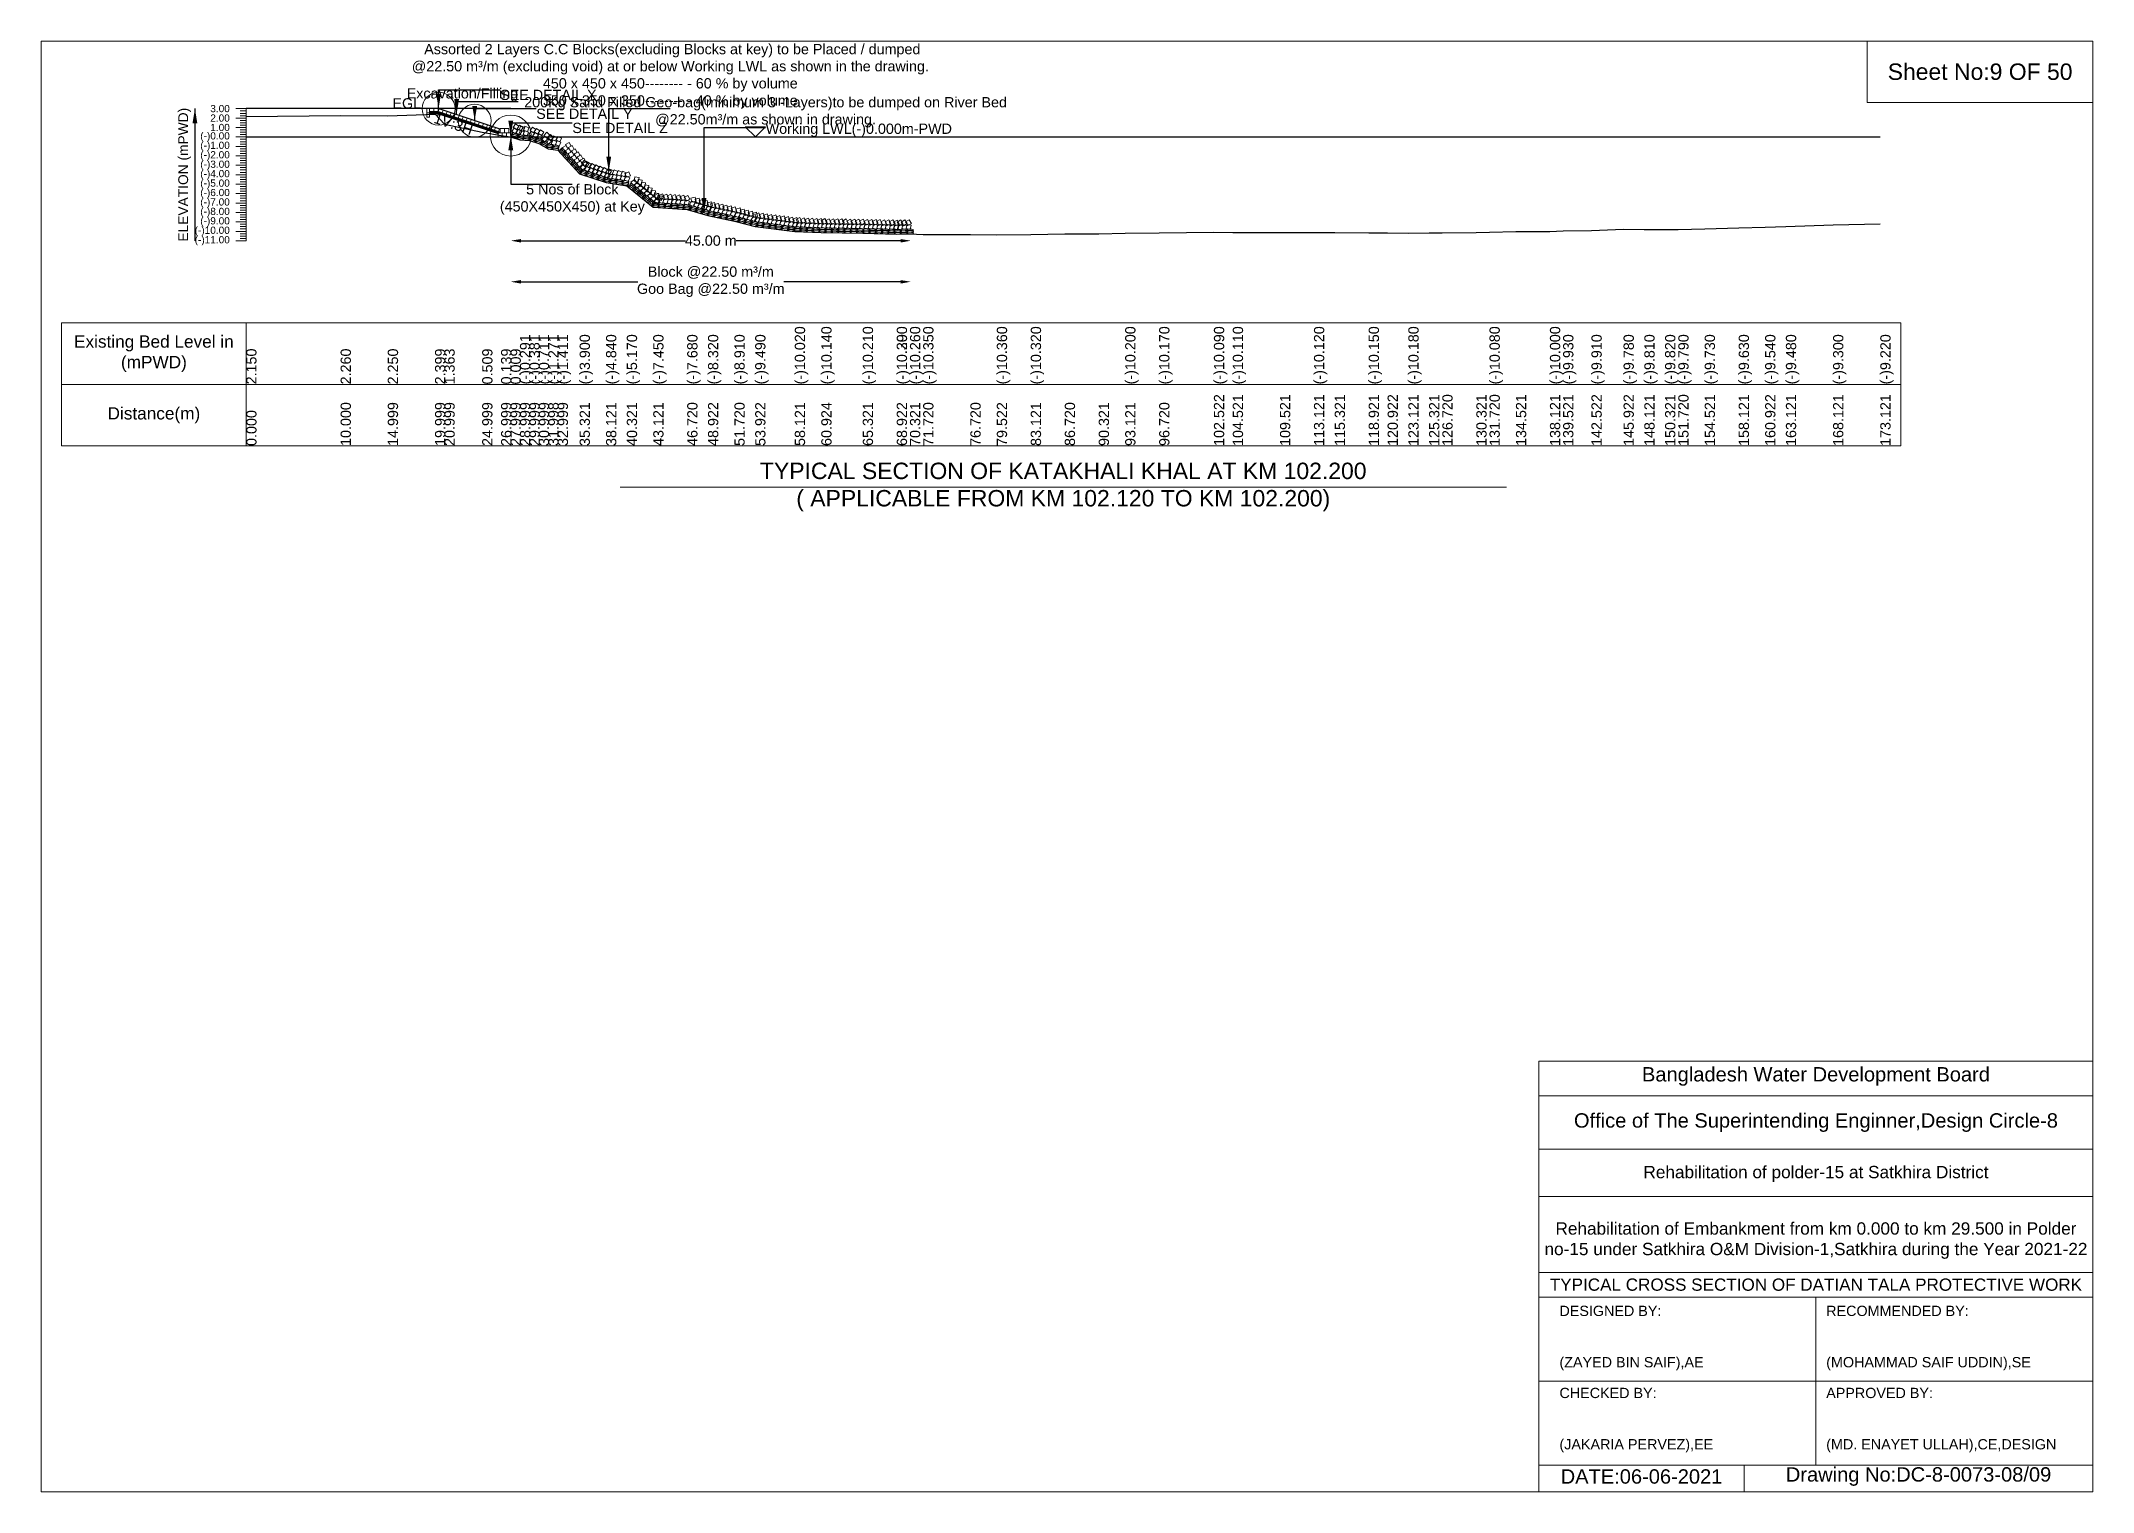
# Model space of a CAD drawing. Header units: inches. Extents: x 89000 to 845000, y -7071 to 31.
# Drawn here: x 220000 to 230000, y -7071 to 0 of the extents above; entities that cross this region are included whole.
import ezdxf

# ---------------------------------------------------------------- set-up
doc = ezdxf.new("R2010")
doc.units = ezdxf.units.IN
doc.header["$LTSCALE"] = 7
doc.header["$MEASUREMENT"] = 0
for name, color, linetype, lineweight in [('Cross section Data Border', 7, 'Continuous', 9), ('Cross Section Labels', 7, 'Continuous', 9), ('Existing_Bed_Level for Xsection', 7, 'Continuous', 25), ('Long Section Labels', 7, 'Continuous', 9)]:
    doc.layers.add(name, color=color, linetype=linetype, lineweight=lineweight)
doc.styles.get("Standard").update_dxf_attribs({"font": 'arial.ttf'})
doc.dimstyles.new('Appron Lebeling Style', dxfattribs={"dimtxt": 50, "dimasz": 50, "dimexe": 0.18, "dimexo": 0.0625, "dimgap": 0.09, "dimtad": 0, "dimtih": 1, "dimtoh": 1, "dimdec": 4, "dimzin": 0, "dimdsep": 46, "dimtxsty": 'Standard', "dimcen": 0.09, "dimse1": 1, "dimse2": 1, "dimadec": 0, "dimazin": 0, "dimtfac": 1, "dimtdec": 4, "dimtofl": 0, "dimtmove": 0, "dimatfit": 3, "dimfxl": 1, "dimtolj": 1, "dimtzin": 0, "dimarcsym": 0})
doc.dimstyles.get("Standard").update_dxf_attribs({"dimtxt": 0.18, "dimasz": 0.18, "dimexe": 0.18, "dimexo": 0.0625, "dimgap": 0.09, "dimtad": 0, "dimtih": 1, "dimtoh": 1, "dimdec": 4, "dimzin": 0, "dimdsep": 46, "dimtxsty": 'Standard', "dimcen": 0.09, "dimadec": 0, "dimazin": 0, "dimtfac": 1, "dimtdec": 4, "dimtofl": 0, "dimtmove": 0, "dimatfit": 3, "dimfxl": 1, "dimtolj": 1, "dimtzin": 0, "dimarcsym": 0})

msp = doc.modelspace()

# ---------------------------------------------------------------- texts
at = {"layer": 'Cross section Data Border', "char_height": 60, "width": 800, "attachment_point": 5}
for s, insert in [('Existing Bed Level in (mPWD)', (220550, -1523.44)), ('Distance(m)', (220550, -1823.44))]:
    msp.add_mtext(s, dxfattribs=dict(at, insert=insert))
at = {"layer": 'Cross Section Labels'}
for s, insert, char_height, attachment_point in [(' Assorted 2 Layers C.C Blocks(excluding Blocks at key) to be Placed / dumped^J@22.50 m³/m (excluding void) at or below Working LWL as shown in the drawing.^J450 x 450 x 450-------- - 60 % by volume^J350 x 350 x 350-------- - 40 % by volume', (223066.7623, -329.44), 50, 8), ('Sheet No:9 OF 50', (229450, -150), 80, 5), ('EGL', (221852.39992, -329.44), 50, 9), ('Excavation/Filling', (222325.41435, -294.94), 50, 9), ('SEE DETAIL X', (222237.43935, -237.44), 50, 1), ('200Kg Sand Filled Geo-bag(minimum 3 -Layers)to be dumped on River Bed^J@22.50m³/m as shown in drawing.', (223531.11598, -421.44), 50, 8), ('SEE DETAIL Y', (222413.38935, -329.44), 50, 1), ('SEE DETAIL Z', (222589.33935, -398.44), 50, 1), ('Working LWL(-)0.000m-PWD', (223531.33935, -467.44), 50, 7), ('5 Nos of Block ^J(450X450X450) at Key', (222589.33935, -697.44), 50, 2), ('TYPICAL SECTION OF KATAKHALI KHAL AT KM 102.200^J( APPLICABLE FROM KM 102.120 TO KM 102.200)', (224981.77434, -2173.44), 80, 5), ('Bangladesh Water Development Board', (228650, -5046), 70, 5), ('Office of The Superintending Enginner,Design Circle-8', (228650, -5271), 70, 5)]:
    msp.add_mtext(s, dxfattribs=dict(at, insert=insert, char_height=char_height, attachment_point=attachment_point))
at = {"layer": 'Cross Section Labels', "insert": (222018.14112, -380.58472), "char_height": 50, "attachment_point": 2, "rotation": 341.565051177}
msp.add_mtext('1V:3H', dxfattribs=at)
at = {"layer": 'Cross Section Labels'}
for s, insert, char_height, width, attachment_point in [('Rehabilitation of polder-15 at Satkhira District', (228650, -5521), 60, 2800, 5), ('Rehabilitation of Embankment from km 0.000 to km 29.500 in Polder no-15 under Satkhira O&M Division-1,Satkhira during the Year 2021-22', (228650, -5846), 60, 2700, 5), ('TYPICAL CROSS SECTION OF DATIAN TALA PROTECTIVE WORK', (228650, -6061), 59.5765532, 2800, 5), ('DESIGNED BY:^J^J^J(ZAYED BIN SAIF),AE', (227400, -6321), 50, 1400, 4), ('RECOMMENDED BY:^J^J^J(MOHAMMAD SAIF UDDIN),SE', (228700, -6321), 50, 1400, 4), ('CHECKED BY:^J^J^J(JAKARIA PERVEZ),EE', (227400, -6721), 50, 1400, 4), ('APPROVED BY:^J^J^J(MD. ENAYET ULLAH),CE,DESIGN', (228700, -6721), 50, 1400, 4), ('DATE:06-06-2021', (227800, -6996), 70, 1400, 5), ('Drawing No:DC-8-0073-08/09', (229150, -6996), 70, 2200, 5)]:
    msp.add_mtext(s, dxfattribs=dict(at, insert=insert, char_height=char_height, width=width, attachment_point=attachment_point))
at = {"layer": 'Long Section Labels', "rotation": 90}
for s, insert, char_height, attachment_point in [('ELEVATION (mPWD)', (220700, -651.44), 48, 5), ('(-)10.020', (223673.56143, -1673.44), 50, 1), ('(-)10.020', (223673.56143, -1673.44), 50, 1), ('(-)10.140', (223802.4875, -1673.44), 50, 1), ('(-)10.140', (223802.4875, -1673.44), 50, 1), ('(-)10.210', (224004.7536, -1673.44), 50, 1), ('(-)10.290', (224170.39034, -1673.44), 50, 1), ('(-)10.300', (224170.39034, -1673.44), 50, 1), ('(-)10.260', (224234.75279, -1673.44), 50, 1), ('(-)10.260', (224234.75279, -1673.44), 50, 1), ('(-)10.260', (224234.75279, -1673.44), 50, 1), ('(-)10.350', (224299.14236, -1673.44), 50, 1), ('(-)10.350', (224299.14236, -1673.44), 50, 1), ('(-)10.360', (224657.99332, -1673.44), 50, 1), ('(-)10.320', (224823.55566, -1673.44), 50, 1), ('(-)10.200', (225283.55422, -1673.44), 50, 1), ('(-)10.170', (225449.14233, -1673.44), 50, 1), ('(-)10.170', (225449.14233, -1673.44), 50, 1), ('(-)10.090', (225716.01762, -1673.44), 50, 1), ('(-)10.110', (225807.9811, -1673.44), 50, 1), ('(-)10.110', (225807.9811, -1673.44), 50, 1), ('(-)10.120', (226203.5521, -1673.44), 50, 1), ('(-)10.120', (226203.5521, -1673.44), 50, 1), ('(-)10.150', (226470.37011, -1673.44), 50, 1), ('(-)10.150', (226470.37011, -1673.44), 50, 1), ('(-)10.150', (226470.37011, -1673.44), 50, 1), ('(-)10.180', (226663.55129, -1673.44), 50, 1), ('(-)10.080', (227059.1423, -1673.44), 50, 1), ('(-)10.000', (227353.55031, -1673.44), 50, 1), ('(-)0.291', (222333.95221, -1673.44), 50, 1), ('(-)0.381', (222379.94485, -1673.44), 50, 1), ('(-)0.711', (222425.93749, -1673.44), 50, 1), ('(-)1.271', (222471.93013, -1673.44), 50, 1), ('(-)1.411', (222517.95038, -1673.44), 50, 1), ('(-)3.900', (222624.76325, -1673.44), 50, 1), ('(-)4.840', (222753.57151, -1673.44), 50, 1), ('(-)5.170', (222854.76064, -1673.44), 50, 1), ('(-)7.450', (222983.56812, -1673.44), 50, 1), ('(-)7.680', (223149.14243, -1673.44), 50, 1), ('(-)8.320', (223250.41, -1673.44), 50, 1), ('(-)8.910', (223379.14241, -1673.44), 50, 1), ('(-)9.490', (223480.40372, -1673.44), 50, 1), ('(-)9.930', (227417.97135, -1673.44), 50, 1), ('(-)9.910', (227555.99646, -1673.44), 50, 1), ('(-)9.780', (227712.40288, -1673.44), 50, 1), ('(-)9.810', (227813.54976, -1673.44), 50, 1), ('(-)9.820', (227914.74717, -1673.44), 50, 1), ('(-)9.790', (227979.14229, -1673.44), 50, 1), ('(-)9.730', (228107.96852, -1673.44), 50, 1), ('(-)9.630', (228273.54929, -1673.44), 50, 1), ('(-)9.540', (228402.39722, -1673.44), 50, 1), ('(-)9.480', (228503.54907, -1673.44), 50, 1), ('(-)9.300', (228733.54887, -1673.44), 50, 1), ('(-)9.220', (228963.54868, -1673.44), 50, 1), ('2.150', (221000, -1673.44), 50, 1), ('2.260', (221459.98162, -1673.44), 50, 1), ('2.250', (221689.97243, -1673.44), 50, 1), ('2.399', (221919.96324, -1673.44), 50, 1), ('1.363', (221965.95588, -1673.44), 50, 1), ('0.509', (222149.95405, -1673.44), 50, 1), ('0.139', (222241.93932, -1673.44), 50, 1), ('0.009', (222287.95957, -1673.44), 50, 1), ('10.000', (221459.98162, -1973.44), 50, 1), ('14.999', (221689.97243, -1973.44), 50, 1), ('19.999', (221919.96324, -1973.44), 50, 1), ('20.999', (221965.95588, -1973.44), 50, 1), ('24.999', (222149.95405, -1973.44), 50, 1), ('26.999', (222241.93932, -1973.44), 50, 1), ('27.999', (222287.95957, -1973.44), 50, 1), ('28.999', (222333.95221, -1973.44), 50, 1), ('29.999', (222379.94485, -1973.44), 50, 1), ('30.999', (222425.93749, -1973.44), 50, 1), ('31.998', (222471.93013, -1973.44), 50, 1), ('32.999', (222517.95038, -1973.44), 50, 1), ('35.321', (222624.76325, -1973.44), 50, 1), ('38.121', (222753.57151, -1973.44), 50, 1), ('40.321', (222854.76064, -1973.44), 50, 1), ('43.121', (222983.56812, -1973.44), 50, 1), ('46.720', (223149.14243, -1973.44), 50, 1), ('48.922', (223250.41, -1973.44), 50, 1), ('51.720', (223379.14241, -1973.44), 50, 1), ('53.922', (223480.40372, -1973.44), 50, 1), ('58.121', (223673.56143, -1973.44), 50, 1), ('60.924', (223802.4875, -1973.44), 50, 1), ('65.321', (224004.7536, -1973.44), 50, 1), ('68.922', (224170.39034, -1973.44), 50, 1), ('68.922', (224170.39034, -1973.44), 50, 1), ('70.321', (224234.75279, -1973.44), 50, 1), ('71.720', (224299.14236, -1973.44), 50, 1), ('76.720', (224529.14235, -1973.44), 50, 1), ('79.522', (224657.99332, -1973.44), 50, 1), ('83.121', (224823.55566, -1973.44), 50, 1), ('86.720', (224989.14234, -1973.44), 50, 1), ('90.321', (225154.75045, -1973.44), 50, 1), ('93.121', (225283.55422, -1973.44), 50, 1), ('96.720', (225449.14233, -1973.44), 50, 1), ('102.522', (225716.01762, -1973.44), 50, 1), ('104.521', (225807.9811, -1973.44), 50, 1), ('109.521', (226037.97933, -1973.44), 50, 1), ('113.121', (226203.5521, -1973.44), 50, 1), ('115.321', (226304.74867, -1973.44), 50, 1), ('118.921', (226470.37011, -1973.44), 50, 1), ('120.922', (226562.41542, -1973.44), 50, 1), ('123.121', (226663.55129, -1973.44), 50, 1), ('125.321', (226764.74815, -1973.44), 50, 1), ('126.720', (226829.1423, -1973.44), 50, 1), ('130.321', (226994.74793, -1973.44), 50, 1), ('131.720', (227059.1423, -1973.44), 50, 1), ('134.521', (227187.97243, -1973.44), 50, 1), ('138.121', (227353.55031, -1973.44), 50, 1), ('139.521', (227417.97135, -1973.44), 50, 1), ('142.522', (227555.99646, -1973.44), 50, 1), ('145.922', (227712.40288, -1973.44), 50, 1), ('148.121', (227813.54976, -1973.44), 50, 1), ('150.321', (227914.74717, -1973.44), 50, 1), ('151.720', (227979.14229, -1973.44), 50, 1), ('154.521', (228107.96852, -1973.44), 50, 1), ('158.121', (228273.54929, -1973.44), 50, 1), ('160.922', (228402.39722, -1973.44), 50, 1), ('163.121', (228503.54907, -1973.44), 50, 1), ('168.121', (228733.54887, -1973.44), 50, 1), ('173.121', (228963.54868, -1973.44), 50, 1), ('0.000', (221000, -1973.44), 50, 1)]:
    msp.add_mtext(s, dxfattribs=dict(at, insert=insert, char_height=char_height, attachment_point=attachment_point))
at = {"layer": 'Long Section Labels', "char_height": 35, "attachment_point": 6}
for s, insert in [('3.00', (220920, -329.44)), ('2.00', (220920, -375.44)), ('(-)0.00', (220920, -467.44)), ('(-)1.00', (220920, -513.44)), ('1.00', (220920, -421.44)), ('(-)2.00', (220920, -559.44)), ('(-)3.00', (220920, -605.44)), ('(-)4.00', (220920, -651.44)), ('(-)5.00', (220920, -697.44)), ('(-)6.00', (220920, -743.44)), ('(-)7.00', (220920, -789.44)), ('(-)8.00', (220920, -835.44)), ('(-)9.00', (220920, -881.44)), ('(-)10.00', (220920, -927.44)), ('(-)11.00', (220920, -973.44))]:
    msp.add_mtext(s, dxfattribs=dict(at, insert=insert))

# ---------------------------------------------------------------- blocks, each defined once
blk = doc.blocks.new('*D279')
at = {"layer": 'Cross Section Labels', "color": 0, "lineweight": -2, "transparency": 16777216}
for p, q in [((222339, -973), (223141, -973)), ((224189, -973), (223388, -973))]:
    blk.add_line(p, q, dxfattribs=at)
at = {"layer": 'Cross Section Labels', "color": 0, "transparency": 16777216}
for points in [[(222339, -965), (222339, -982), (222289, -973)], [(224189, -965), (224189, -982), (224239, -973)]]:
    blk.add_solid(points, dxfattribs=at)
at = {"layer": 'Defpoints', "color": 0, "transparency": 16777216}
for p in [(222289, -467), (224239, -940), (224239, -973)]:
    blk.add_point(p, dxfattribs=at)
at = {"layer": 'Cross Section Labels', "color": 0, "transparency": 16777216, "insert": (223264, -973), "char_height": 50, "attachment_point": 5}
blk.add_mtext('\\A1;45.00 m', dxfattribs=at)
blk = doc.blocks.new('*D280')
at = {"layer": 'Cross Section Labels', "color": 0, "lineweight": -2, "transparency": 16777216}
for p, q in [((222339, -1173), (222909, -1173)), ((224189, -1173), (223620, -1173))]:
    blk.add_line(p, q, dxfattribs=at)
at = {"layer": 'Cross Section Labels', "color": 0, "transparency": 16777216}
for points in [[(222339, -1165), (222339, -1182), (222289, -1173)], [(224189, -1165), (224189, -1182), (224239, -1173)]]:
    blk.add_solid(points, dxfattribs=at)
at = {"layer": 'Defpoints', "color": 0, "transparency": 16777216}
for p in [(222289, -467), (224239, -940), (224239, -1173)]:
    blk.add_point(p, dxfattribs=at)
at = {"layer": 'Cross Section Labels', "color": 0, "transparency": 16777216, "insert": (223264, -1173), "char_height": 50, "attachment_point": 5}
blk.add_mtext('\\A1;Block @22.50 m³/m ^JGoo Bag @22.50 m³/m ', dxfattribs=at)

# ---------------------------------------------------------------- dimensions: what is measured, and where the dimension line sits
at = {"layer": 'Cross Section Labels'}
for base, text, picture, middle in [((224239.28476, -973.44), '45.00 m', '*D279', (223264.31205, -973.44)), ((224239.28476, -1173.44), 'Block @22.50 m³/m ^JGoo Bag @22.50 m³/m ', '*D280', (223264.31205, -1173.44))]:
    dim = msp.add_linear_dim(base=base, p1=(222289.33935, -467.44), p2=(224239.28476, -939.69139), text=text, dimstyle='Appron Lebeling Style', dxfattribs=at)
    dim.commit()
    dim.dimension.update_dxf_attribs({"geometry": picture, "text_midpoint": middle})

# ---------------------------------------------------------------- linework, layer by layer
at = {"layer": 'Cross section Data Border'}
msp.add_lwpolyline([(220100, -1373.44), (229063.54868, -1373.44), (229063.54868, -1973.44), (220100, -1973.44)], close=True, dxfattribs=at)
for points in [[(221000, -1373.44), (221000, -1973.44)], [(220100, -1673.44), (229063.54868, -1673.44)]]:
    msp.add_lwpolyline(points, dxfattribs=at)
at = {"layer": 'Cross Section Labels'}
for points in [[(220000, 0), (230000, 0), (230000, -7071), (220000, -7071)], [(228900, 0), (230000, 0), (230000, -300), (228900, -300)], [(223481.33935, -467.44), (223531.33935, -417.44), (223431.33935, -417.44)]]:
    msp.add_lwpolyline(points, close=True, dxfattribs=at)
for points in [[(222821.77434, -2173.44), (224981.77434, -2173.44), (227141.77434, -2173.44)], [(227300, -7071), (227300, -4971), (230000, -4971)], [(227300, -5141), (230000, -5141)], [(227300, -5401), (230000, -5401)], [(227300, -5631), (230000, -5631)], [(227300, -6001), (230000, -6001)], [(227300, -6121), (230000, -6121)], [(228650, -6121), (228650, -6941)], [(227300, -6531), (230000, -6531)], [(227300, -6941), (230000, -6941)], [(228300, -6941), (228300, -7071)]]:
    msp.add_lwpolyline(points, dxfattribs=at)
for centre, radius in [((221937.43935, -329.44), 80), ((222113.38935, -388.09), 80), ((222289.33935, -460.54), 100)]:
    msp.add_circle(centre, radius, dxfattribs=at)
at = {"layer": 'Existing_Bed_Level for Xsection'}
for points in [[(222289.33935, -329.44), (221000, -329.44)], [(221000, -368.54), (221459.98162, -363.48), (221689.97243, -363.94), (221919.96324, -357.086), (221965.95588, -404.742), (222149.95405, -444.026), (222241.93932, -461.046), (222287.95957, -467.026), (222333.95221, -480.826), (222379.94485, -484.966), (222425.93749, -500.146), (222471.93013, -525.906), (222517.95038, -532.346), (222624.76325, -646.84), (222753.57151, -690.08), (222854.76064, -705.26), (222983.56812, -810.14), (223149.14243, -820.72), (223250.41, -850.16), (223379.14241, -877.3), (223480.40372, -903.98), (223673.56143, -928.36), (223802.4875, -933.88), (224004.7536, -937.1), (224170.39034, -940.78), (224170.39034, -941.24), (224234.75279, -939.4), (224299.14236, -943.54), (224529.14235, -943.54), (224657.99332, -944), (224823.55566, -942.16), (224989.14234, -939.4), (225154.75045, -939.4), (225283.55422, -936.64), (225449.14233, -935.26), (225716.01762, -931.58), (225807.9811, -932.5), (226037.97933, -932.5), (226203.5521, -932.96), (226304.74867, -933.88), (226470.37011, -934.34), (226562.41542, -935.26), (226663.55129, -935.72), (226764.74815, -934.34), (226829.1423, -934.34), (226994.74793, -932.96), (227059.1423, -931.12), (227187.97243, -928.36), (227353.55031, -927.44), (227417.97135, -924.22), (227555.99646, -923.3), (227712.40288, -917.32), (227813.54976, -918.7), (227914.74717, -919.16), (227979.14229, -917.78), (228107.96852, -915.02), (228273.54929, -910.42), (228402.39722, -906.28), (228503.54907, -903.52), (228733.54887, -895.24), (228963.54868, -891.56)], [(222237.58935, -429.49), (221939.56387, -330.14817), (221937.43935, -329.44), (221935.19992, -329.44), (221893.79992, -329.44)], [(221893.79992, -343.24), (221935.19992, -343.24), (222237.58935, -444.03648)], [(221893.79992, -347.84), (221934.45344, -347.84), (222231.15344, -446.74)], [(221893.79992, -352.44), (221933.70697, -352.44), (222227.23935, -450.28413)], [(221000, -467.44), (228963.54868, -467.44)]]:
    msp.add_lwpolyline(points, dxfattribs=at)
at = {"layer": 'Long Section Labels'}
for points in [[(221000, -329.44), (220950, -329.44)], [(221000, -375.44), (220950, -375.44)], [(221000, -340.94), (220970, -340.94)], [(221000, -352.44), (220970, -352.44)], [(221000, -363.94), (220970, -363.94)], [(221000, -386.94), (220970, -386.94)], [(221000, -398.44), (220970, -398.44)], [(221000, -973.44), (221000, -927.44), (221000, -881.44), (221000, -835.44), (221000, -789.44), (221000, -743.44), (221000, -697.44), (221000, -651.44), (221000, -605.44), (221000, -559.44), (221000, -513.44), (221000, -467.44), (221000, -421.44), (221000, -375.44), (221000, -329.44)], [(221000, -421.44), (220950, -421.44)], [(221000, -467.44), (220950, -467.44)], [(221000, -409.94), (220970, -409.94)], [(221000, -432.94), (220970, -432.94)], [(221000, -444.44), (220970, -444.44)], [(221000, -455.94), (220970, -455.94)], [(221000, -478.94), (220970, -478.94)], [(221000, -490.44), (220970, -490.44)], [(221000, -513.44), (220950, -513.44)], [(221000, -559.44), (220950, -559.44)], [(221000, -501.94), (220970, -501.94)], [(221000, -524.94), (220970, -524.94)], [(221000, -536.44), (220970, -536.44)], [(221000, -547.94), (220970, -547.94)], [(221000, -570.94), (220970, -570.94)], [(221000, -582.44), (220970, -582.44)], [(221000, -593.94), (220970, -593.94)], [(221000, -605.44), (220950, -605.44)], [(221000, -651.44), (220950, -651.44)], [(221000, -697.44), (220950, -697.44)], [(221000, -616.94), (220970, -616.94)], [(221000, -628.44), (220970, -628.44)], [(221000, -639.94), (220970, -639.94)], [(221000, -662.94), (220970, -662.94)], [(221000, -674.44), (220970, -674.44)], [(221000, -685.94), (220970, -685.94)], [(221000, -743.44), (220950, -743.44)], [(221000, -789.44), (220950, -789.44)], [(221000, -708.94), (220970, -708.94)], [(221000, -720.44), (220970, -720.44)], [(221000, -731.94), (220970, -731.94)], [(221000, -754.94), (220970, -754.94)], [(221000, -766.44), (220970, -766.44)], [(221000, -777.94), (220970, -777.94)], [(221000, -835.44), (220950, -835.44)], [(221000, -881.44), (220950, -881.44)], [(221000, -800.94), (220970, -800.94)], [(221000, -812.44), (220970, -812.44)], [(221000, -823.94), (220970, -823.94)], [(221000, -846.94), (220970, -846.94)], [(221000, -858.44), (220970, -858.44)], [(221000, -869.94), (220970, -869.94)], [(221000, -892.94), (220970, -892.94)], [(221000, -927.44), (220950, -927.44)], [(221000, -973.44), (220950, -973.44)], [(221000, -904.44), (220970, -904.44)], [(221000, -915.94), (220970, -915.94)], [(221000, -938.94), (220970, -938.94)], [(221000, -950.44), (220970, -950.44)], [(221000, -961.94), (220970, -961.94)]]:
    msp.add_lwpolyline(points, dxfattribs=at)
for points in [[(221893.79992, -329.44), (221879.99992, -329.44), (221879.99992, -350.14), (221893.79992, -350.14)], [(221893.79992, -350.14), (221879.99992, -350.14), (221879.99992, -370.84), (221893.79992, -370.84)], [(221914.49992, -329.44), (221893.79992, -329.44), (221893.79992, -343.24), (221914.49992, -343.24)], [(221935.19992, -329.44), (221914.49992, -329.44), (221914.49992, -343.24), (221935.19992, -343.24)], [(221959.20161, -336.69409), (221939.56387, -330.14817), (221935.19992, -343.24), (221954.83767, -349.78591)], [(221978.83935, -343.24), (221959.20161, -336.69409), (221954.83767, -349.78591), (221974.47541, -356.33183)], [(221998.4771, -349.78591), (221978.83935, -343.24), (221974.47541, -356.33183), (221994.11315, -362.87774)], [(222018.11484, -356.33183), (221998.4771, -349.78591), (221994.11315, -362.87774), (222013.7509, -369.42366)], [(222037.75259, -362.87774), (222018.11484, -356.33183), (222013.7509, -369.42366), (222033.38864, -375.96957)], [(222057.39033, -369.42366), (222037.75259, -362.87774), (222033.38864, -375.96957), (222053.02639, -382.51549)], [(222077.02808, -375.96957), (222057.39033, -369.42366), (222053.02639, -382.51549), (222072.66413, -389.0614)], [(222096.66582, -382.51549), (222077.02808, -375.96957), (222072.66413, -389.0614), (222092.30188, -395.60732)], [(222116.30356, -389.0614), (222096.66582, -382.51549), (222092.30188, -395.60732), (222111.93962, -402.15323)], [(222135.94131, -395.60732), (222116.30356, -389.0614), (222111.93962, -402.15323), (222131.57736, -408.69915)], [(222155.57905, -402.15323), (222135.94131, -395.60732), (222131.57736, -408.69915), (222151.21511, -415.24506)], [(222175.2168, -408.69915), (222155.57905, -402.15323), (222151.21511, -415.24506), (222170.85285, -421.79098)], [(222194.85454, -415.24506), (222175.2168, -408.69915), (222170.85285, -421.79098), (222190.4906, -428.33689)], [(222214.49229, -421.79098), (222194.85454, -415.24506), (222190.4906, -428.33689), (222210.12834, -434.88281)], [(222234.13003, -428.33689), (222214.49229, -421.79098), (222210.12834, -434.88281), (222229.76609, -441.42872)], [(222247.93935, -446.74), (222227.23935, -446.74), (222227.23935, -467.44), (222247.93935, -467.44)], [(222258.28935, -426.04), (222237.58935, -426.04), (222237.58935, -446.74), (222258.28935, -446.74)], [(222268.63935, -446.74), (222247.93935, -446.74), (222247.93935, -467.44), (222268.63935, -467.44)], [(222278.98935, -426.04), (222258.28935, -426.04), (222258.28935, -446.74), (222278.98935, -446.74)], [(222289.33935, -446.74), (222268.63935, -446.74), (222268.63935, -467.44), (222289.33935, -467.44)], [(222323.21469, -434.66684), (222305.60542, -423.7855), (222294.72408, -441.39477), (222312.33335, -452.27611)], [(222329.16366, -414.8401), (222311.55439, -403.95876), (222300.67305, -421.56803), (222318.28232, -432.44937)], [(222343.04143, -440.61582), (222325.43216, -429.73448), (222314.55082, -447.34375), (222332.16009, -458.22509)], [(222348.99041, -420.78907), (222331.38113, -409.90774), (222320.49979, -427.51701), (222338.10907, -438.39835)], [(222355.41713, -441.46586), (222335.98473, -434.33342), (222328.85229, -453.76583), (222348.28469, -460.89827)], [(222357.27293, -420.84922), (222337.84052, -413.71678), (222330.70808, -433.14918), (222350.14049, -440.28162)], [(222376.03377, -443.32166), (222356.60137, -436.18922), (222349.46893, -455.62162), (222368.90134, -462.75406)], [(222377.88957, -422.70501), (222358.45717, -415.57257), (222351.32473, -435.00498), (222370.75713, -442.13742)], [(222405.24725, -450.00898), (222387.94149, -438.65112), (222376.58363, -455.95687), (222393.88939, -467.31473)], [(222411.7351, -430.35197), (222394.42934, -418.99411), (222383.07148, -436.29986), (222400.37723, -447.65772)], [(222424.90425, -456.49683), (222407.5985, -445.13897), (222396.24064, -462.44472), (222413.54639, -473.80258)], [(222431.3921, -436.83982), (222414.08635, -425.48196), (222402.72849, -442.78771), (222420.03424, -454.14557)], [(222444.56125, -462.98468), (222427.2555, -451.62682), (222415.89764, -468.93257), (222433.20339, -480.29043)], [(222451.0491, -443.32767), (222433.74335, -431.96981), (222422.38549, -449.27556), (222439.69124, -460.63342)], [(222469.36258, -477.33063), (222454.53872, -462.88269), (222440.09077, -477.70655), (222454.91463, -492.1545)], [(222479.4779, -459.27045), (222464.65404, -444.8225), (222450.20609, -459.64637), (222465.02996, -474.09431)], [(222487.42276, -487.44595), (222472.5989, -472.99801), (222458.15096, -487.82187), (222472.97482, -502.26982)], [(222492.90378, -487.31428), (222473.84617, -479.23358), (222465.76547, -498.29118), (222484.82308, -506.37188)], [(222497.53808, -469.38577), (222482.71422, -454.93783), (222468.26628, -469.76169), (222483.09014, -484.20963)], [(222495.77255, -466.81403), (222476.71494, -458.73333), (222468.63424, -477.79094), (222487.69185, -485.87164)], [(222513.40402, -490.18305), (222494.34642, -482.10235), (222486.26572, -501.15996), (222505.32332, -509.24065)], [(222516.27279, -469.6828), (222497.21519, -461.6021), (222489.13449, -480.65971), (222508.1921, -488.74041)], [(222533.90427, -493.05182), (222514.84667, -484.97112), (222506.76597, -504.02873), (222525.82357, -512.10943)], [(222536.77304, -472.55157), (222517.71544, -464.47088), (222509.63474, -483.52848), (222528.69234, -491.60918)], [(222584.34187, -512.87828), (222574.62359, -494.60138), (222556.34669, -504.31966), (222566.06497, -522.59656)], [(222569.20584, -526.99886), (222559.48757, -508.72196), (222541.21067, -518.44024), (222550.92894, -536.71714)], [(222583.32643, -542.13489), (222573.60815, -523.85799), (222555.33125, -533.57626), (222565.04953, -551.85316)], [(222597.44701, -557.27091), (222587.72873, -538.99401), (222569.45183, -548.71229), (222579.17011, -566.98919)], [(222598.46245, -528.0143), (222588.74417, -509.7374), (222570.46727, -519.45568), (222580.18555, -537.73258)], [(222611.56759, -572.40693), (222601.84931, -554.13003), (222583.57241, -563.84831), (222593.29069, -582.12521)], [(222612.58303, -543.15033), (222602.86475, -524.87343), (222584.58785, -534.5917), (222594.30613, -552.8686)], [(222625.68817, -587.54295), (222615.9699, -569.26605), (222597.693, -578.98433), (222607.41127, -597.26123)], [(222626.70361, -558.28635), (222616.98534, -540.00945), (222598.70844, -549.72773), (222608.42671, -568.00463)], [(222639.80876, -602.67897), (222630.09048, -584.40207), (222611.81358, -594.12035), (222621.53186, -612.39725)], [(222640.8242, -573.42237), (222631.10592, -555.14547), (222612.82902, -564.86375), (222622.5473, -583.14065)], [(222653.92934, -617.815), (222644.21106, -599.5381), (222625.93416, -609.25637), (222635.65244, -627.53327)], [(222654.94478, -588.55839), (222645.2265, -570.28149), (222626.9496, -579.99977), (222636.66788, -598.27667)], [(222662.80402, -594.39339), (222645.55616, -582.94781), (222634.11058, -600.19567), (222651.35844, -611.64125)], [(222669.06536, -603.69441), (222659.34708, -585.41751), (222641.07018, -595.13579), (222650.78846, -613.41269)], [(222682.42783, -600.98097), (222665.17997, -589.53538), (222653.73439, -606.78324), (222670.98225, -618.22883)], [(222702.05164, -607.56854), (222684.80378, -596.12296), (222673.3582, -613.37082), (222690.60606, -624.8164)], [(222656.21645, -614.0172), (222638.96859, -602.57162), (222627.52301, -619.81948), (222644.77087, -631.26506)], [(222675.84026, -620.60477), (222658.5924, -609.15919), (222647.14682, -626.40705), (222664.39468, -637.85264)], [(222695.46407, -627.19235), (222678.21621, -615.74676), (222666.77063, -632.99463), (222684.01849, -644.44021)], [(222715.08788, -633.77992), (222697.84002, -622.33434), (222686.39443, -639.5822), (222703.6423, -651.02778)], [(222721.67545, -614.15611), (222704.42759, -602.71053), (222692.98201, -619.95839), (222710.22987, -631.40397)], [(222734.71169, -640.36749), (222717.46383, -628.92191), (222706.01824, -646.16977), (222723.2661, -657.61535)], [(222741.29926, -620.74368), (222724.0514, -609.2981), (222712.60582, -626.54596), (222729.85368, -637.99154)], [(222754.3355, -646.95506), (222737.08764, -635.50948), (222725.64205, -652.75734), (222742.88991, -664.20292)], [(222760.92307, -627.33125), (222743.67521, -615.88567), (222732.22963, -633.13353), (222749.47749, -644.57911)], [(222773.95931, -653.54263), (222756.71145, -642.09705), (222745.26586, -659.34491), (222762.51372, -670.79049)], [(222780.54688, -633.91882), (222763.29902, -622.47324), (222751.85344, -639.7211), (222769.1013, -651.16668)], [(222787.7587, -653.62243), (222768.78178, -645.35402), (222760.51338, -664.33094), (222779.4903, -672.59935)], [(222790.82967, -633.15149), (222771.85275, -624.88309), (222763.58435, -643.86001), (222782.56127, -652.12841)], [(222808.22964, -656.6934), (222789.25272, -648.42499), (222780.98431, -667.40191), (222799.96124, -675.67032)], [(222811.30061, -636.22246), (222792.32369, -627.95406), (222784.05528, -646.93098), (222803.0322, -655.19938)], [(222828.70057, -659.76437), (222809.72365, -651.49596), (222801.45525, -670.47288), (222820.43217, -678.74129)], [(222831.77154, -639.29343), (222812.79462, -631.02503), (222804.52622, -650.00195), (222823.50314, -658.27035)], [(222849.17151, -662.83533), (222830.19459, -654.56693), (222821.92618, -673.54385), (222840.9031, -681.81226)], [(222852.24248, -642.3644), (222833.26556, -634.096), (222824.99715, -653.07292), (222843.97407, -661.34132)], [(222869.64244, -665.9063), (222850.66552, -657.6379), (222842.39712, -676.61482), (222861.37404, -684.88322)], [(222864.94274, -637.37325), (222845.67437, -644.93764), (222853.23876, -664.20601), (222872.50713, -656.64162)], [(222903.66475, -692.04483), (222891.54596, -675.26315), (222874.76427, -687.38194), (222886.88306, -704.16362)], [(222914.15443, -665.09694), (222893.72003, -661.79164), (222890.41472, -682.22604), (222910.84913, -685.53135)], [(222919.71664, -705.1149), (222907.59785, -688.33322), (222890.81616, -700.45201), (222902.93495, -717.23369)], [(222930.20633, -678.16701), (222909.77192, -674.86171), (222906.46662, -695.29611), (222926.90102, -698.60141)], [(222946.25822, -691.23708), (222925.82381, -687.93178), (222922.51851, -708.36618), (222942.95292, -711.67148)], [(222935.76853, -718.18497), (222923.64974, -701.40329), (222906.86806, -713.52208), (222918.98685, -730.30376)], [(222951.82043, -731.25504), (222939.70164, -714.47336), (222922.91995, -726.59215), (222935.03874, -743.37383)], [(222962.31011, -704.30715), (222941.87571, -701.00185), (222938.5704, -721.43625), (222959.00481, -724.74155)], [(222967.87232, -744.32511), (222955.75353, -727.54343), (222938.97185, -739.66221), (222951.09063, -756.4439)], [(222978.36201, -717.37722), (222957.9276, -714.07191), (222954.6223, -734.50632), (222975.0567, -737.81162)], [(222983.92421, -757.39518), (222971.80542, -740.61349), (222955.02374, -752.73228), (222967.14253, -769.51397)], [(222994.4139, -730.44729), (222973.97949, -727.14198), (222970.67419, -747.57639), (222991.1086, -750.88169)], [(222999.97611, -770.46525), (222987.85732, -753.68356), (222971.07563, -765.80235), (222983.19442, -782.58404)], [(223010.46579, -743.51736), (222990.03139, -740.21205), (222986.72608, -760.64646), (223007.16049, -763.95176)], [(223016.028, -783.53532), (223003.90921, -766.75363), (222987.12753, -778.87242), (222999.24632, -795.65411)], [(223015.20433, -770.95163), (222995.59333, -764.32601), (222988.96771, -783.93701), (223008.57871, -790.56263)], [(223008.09657, -742.92125), (222989.54083, -752.09591), (222998.71549, -770.65165), (223017.27124, -761.47699)], [(223026.51769, -756.58742), (223006.08328, -753.28212), (223002.77798, -773.71653), (223023.21239, -777.02183)], [(223035.8622, -772.27164), (223016.2512, -765.64602), (223009.62558, -785.25702), (223029.23658, -791.88264)], [(223028.75444, -744.24126), (223010.1987, -753.41592), (223019.37336, -771.97166), (223037.9291, -762.797)], [(223056.52007, -773.59166), (223036.90907, -766.96604), (223030.28345, -786.57703), (223049.89445, -793.20265)], [(223049.41231, -745.56127), (223030.85657, -754.73593), (223040.03123, -773.29168), (223058.58697, -764.11702)], [(223077.17794, -774.91167), (223057.56694, -768.28605), (223050.94132, -787.89705), (223070.55232, -794.52266)], [(223070.07018, -746.88129), (223051.51444, -756.05595), (223060.6891, -774.61169), (223079.24484, -765.43703)], [(223097.83581, -776.23168), (223078.22481, -769.60606), (223071.59919, -789.21706), (223091.21019, -795.84268)], [(223090.72805, -748.2013), (223072.17231, -757.37596), (223081.34697, -775.9317), (223099.90271, -766.75704)], [(223118.49367, -777.55169), (223098.88268, -770.92608), (223092.25706, -790.53707), (223111.86806, -797.16269)], [(223111.38592, -749.52131), (223092.83018, -758.69597), (223102.00484, -777.25172), (223120.56058, -768.07706)], [(223139.15154, -778.87171), (223119.54055, -772.24609), (223112.91493, -791.85709), (223132.52593, -798.4827)], [(223132.04379, -750.84133), (223113.48805, -760.01599), (223122.66271, -778.57173), (223141.21845, -769.39707)], [(223159.80941, -780.19172), (223140.19842, -773.5661), (223133.5728, -793.1771), (223153.18379, -799.80272)], [(223152.70166, -752.16134), (223134.14592, -761.336), (223143.32058, -779.89174), (223161.87632, -770.71708)], [(223188.24053, -789.25775), (223170.5385, -778.52797), (223159.80872, -796.23), (223177.51075, -806.95978)], [(223187.39527, -760.35259), (223167.28899, -765.27471), (223172.2111, -785.381), (223192.31739, -780.45888)], [(223208.11761, -795.03631), (223190.41558, -784.30653), (223179.6858, -802.00856), (223197.38782, -812.73834)], [(223207.27235, -766.13116), (223187.16606, -771.05327), (223192.08818, -791.15956), (223212.19447, -786.23744)], [(223227.99468, -800.81488), (223210.29266, -790.0851), (223199.56287, -807.78712), (223217.2649, -818.5169)], [(223227.14943, -771.90972), (223207.04314, -776.83184), (223211.96526, -796.93812), (223232.07154, -792.01601)], [(223247.87176, -806.59344), (223230.16973, -795.86366), (223219.43995, -813.56569), (223237.14198, -824.29547)], [(223247.0265, -777.68828), (223226.92022, -782.6104), (223231.84233, -802.71669), (223251.94862, -797.79457)], [(223266.90358, -783.46685), (223246.79729, -788.38897), (223251.71941, -808.49525), (223271.8257, -803.57314)], [(223282.10555, -786.68714), (223262.42547, -793.10463), (223268.84296, -812.78472), (223288.52304, -806.36723)], [(223302.36032, -790.95735), (223282.68023, -797.37484), (223289.09772, -817.05493), (223308.7778, -810.63744)], [(223322.61508, -795.22756), (223302.93499, -801.64505), (223309.35248, -821.32514), (223329.03256, -814.90765)], [(223342.86984, -799.49777), (223323.18975, -805.91526), (223329.60724, -825.59534), (223349.28732, -819.17786)], [(223267.74884, -812.37201), (223250.04681, -801.64222), (223239.31703, -819.34425), (223257.01906, -830.07403)], [(223285.11816, -815.4473), (223266.66066, -806.07658), (223257.28993, -824.53408), (223275.74744, -833.90481)], [(223305.37292, -819.71751), (223286.91542, -810.34679), (223277.54469, -828.80429), (223296.0022, -838.17502)], [(223325.62768, -823.98772), (223307.17018, -814.61699), (223297.79945, -833.0745), (223316.25696, -842.44522)], [(223345.88244, -828.25793), (223327.42494, -818.8872), (223318.05421, -837.34471), (223336.51172, -846.71543)], [(223366.1372, -832.52814), (223347.6797, -823.15741), (223338.30897, -841.61492), (223356.76648, -850.98564)], [(223363.1246, -803.76798), (223343.44451, -810.18547), (223349.862, -829.86555), (223369.54209, -823.44806)], [(223386.39196, -836.79834), (223367.93446, -827.42762), (223358.56373, -845.88512), (223377.02124, -855.25585)], [(223383.37936, -808.03819), (223363.69927, -814.45567), (223370.11676, -834.13576), (223389.79685, -827.71827)], [(223408.41759, -842.48378), (223390.44985, -832.20516), (223380.17122, -850.1729), (223398.13896, -860.45153)], [(223406.84153, -813.60925), (223386.86617, -819.03833), (223392.29524, -839.01369), (223412.2706, -833.58462)], [(223428.43446, -847.75776), (223410.46672, -837.47914), (223400.18809, -855.44688), (223418.15584, -865.72551)], [(223426.8584, -818.88323), (223406.88304, -824.31231), (223412.31211, -844.28767), (223432.28748, -838.8586)], [(223448.45133, -853.03174), (223430.48359, -842.75312), (223420.20496, -860.72086), (223438.17271, -870.99949)], [(223446.87527, -824.15721), (223426.89991, -829.58629), (223432.32898, -849.56165), (223452.30435, -844.13258)], [(223468.4682, -858.30572), (223450.50046, -848.0271), (223440.22183, -865.99484), (223458.18958, -876.27347)], [(223466.89214, -829.43119), (223446.91678, -834.86027), (223452.34585, -854.83563), (223472.32122, -849.40656)], [(223488.48508, -863.5797), (223470.51733, -853.30108), (223460.2387, -871.26882), (223478.20645, -881.54745)], [(223486.90901, -834.70517), (223466.93365, -840.13425), (223472.36273, -860.10961), (223492.33809, -854.68054)], [(223503.63168, -865.45948), (223484.46687, -857.63643), (223476.64382, -876.80124), (223495.80863, -884.62429)], [(223498.26703, -837.04394), (223479.18054, -845.05618), (223487.19277, -864.14267), (223506.27926, -856.13043)], [(223524.16874, -868.05163), (223505.00393, -860.22858), (223497.18088, -879.39339), (223516.34569, -887.21644)], [(223518.80409, -839.63609), (223499.7176, -847.64832), (223507.72983, -866.73481), (223526.81632, -858.72258)], [(223544.7058, -870.64378), (223525.54099, -862.82073), (223517.71794, -881.98554), (223536.88275, -889.80859)], [(223539.34114, -842.22824), (223520.25465, -850.24047), (223528.26689, -869.32696), (223547.35338, -861.31473)], [(223565.24286, -873.23593), (223546.07805, -865.41288), (223538.255, -884.57769), (223557.41981, -892.40074)], [(223559.8782, -844.82039), (223540.79171, -852.83262), (223548.80395, -871.91911), (223567.89044, -863.90688)], [(223585.77991, -875.82808), (223566.61511, -868.00503), (223558.79206, -887.16983), (223577.95686, -894.99288)], [(223580.41526, -847.41253), (223561.32877, -855.42477), (223569.34101, -874.51126), (223588.4275, -866.49902)], [(223606.31697, -878.42022), (223587.15216, -870.59717), (223579.32911, -889.76198), (223598.49392, -897.58503)], [(223600.95232, -850.00468), (223581.86583, -858.01692), (223589.87807, -877.10341), (223608.96455, -869.09117)], [(223626.85403, -881.01237), (223607.68922, -873.18932), (223599.86617, -892.35413), (223619.03098, -900.17718)], [(223621.48938, -852.59683), (223602.40289, -860.60907), (223610.41512, -879.69556), (223629.50161, -871.68332)], [(223647.39109, -883.60452), (223628.22628, -875.78147), (223620.40323, -894.94628), (223639.56804, -902.76933)], [(223642.02644, -855.18898), (223622.93995, -863.20122), (223630.95218, -882.28771), (223650.03867, -874.27547)], [(223667.92815, -886.19667), (223648.76334, -878.37362), (223640.94029, -897.53843), (223660.1051, -905.36148)], [(223662.56349, -857.78113), (223643.477, -865.79336), (223651.48924, -884.87985), (223670.57573, -876.86762)], [(223688.46521, -888.78882), (223669.3004, -880.96577), (223661.47735, -900.13058), (223680.64216, -907.95363)], [(223683.10055, -860.37328), (223664.01406, -868.38551), (223672.0263, -887.472), (223691.11279, -879.45977)], [(223698.12845, -860.70286), (223679.76967, -870.26556), (223689.33237, -888.62434), (223707.69115, -879.06164)], [(223705.82387, -888.57763), (223686.07793, -882.36573), (223679.86602, -902.11167), (223699.61196, -908.32358)], [(223718.8095, -861.58832), (223700.45072, -871.15103), (223710.01342, -889.5098), (223728.3722, -879.9471)], [(223726.50492, -889.4631), (223706.75898, -883.25119), (223700.54707, -902.99714), (223720.29302, -909.20904)], [(223739.49055, -862.47379), (223721.13178, -872.03649), (223730.69448, -890.39527), (223749.05326, -880.83257)], [(223747.18597, -890.34856), (223727.44003, -884.13666), (223721.22813, -903.8826), (223740.97407, -910.0945)], [(223760.17161, -863.35925), (223741.81283, -872.92195), (223751.37553, -891.28073), (223769.73431, -881.71803)], [(223767.86703, -891.23403), (223748.12109, -885.02212), (223741.90918, -904.76806), (223761.65512, -910.97997)], [(223780.85266, -864.24472), (223762.49388, -873.80742), (223772.05658, -892.1662), (223790.41536, -882.6035)], [(223788.54808, -892.11949), (223768.80214, -885.90759), (223762.59023, -905.65353), (223782.33618, -911.86543)], [(223801.53371, -865.13018), (223783.17493, -874.69288), (223792.73764, -893.05166), (223811.09641, -883.48896)], [(223809.22913, -893.00496), (223789.48319, -886.79305), (223783.27129, -906.53899), (223803.01723, -912.7509)], [(223820.38429, -865.51012), (223802.28907, -875.56263), (223812.34157, -893.65785), (223830.4368, -883.60534)], [(223828.82586, -893.16807), (223808.92015, -887.48894), (223803.24101, -907.39465), (223823.14673, -913.07379)], [(223841.08167, -865.83961), (223822.98645, -875.89212), (223833.03895, -893.98734), (223851.13418, -883.93484)], [(223849.52324, -893.49757), (223829.61753, -887.81843), (223823.93839, -907.72415), (223843.8441, -913.40328)], [(223861.77905, -866.16911), (223843.68382, -876.22161), (223853.73633, -894.31684), (223871.83155, -884.26433)], [(223870.22062, -893.82706), (223850.31491, -888.14793), (223844.63577, -908.05364), (223864.54148, -913.73278)], [(223882.47643, -866.4986), (223864.3812, -876.55111), (223874.43371, -894.64633), (223892.52893, -884.59383)], [(223890.918, -894.15656), (223871.01228, -888.47742), (223865.33315, -908.38313), (223885.23886, -914.06227)], [(223903.1738, -866.8281), (223885.07858, -876.8806), (223895.13108, -894.97583), (223913.22631, -884.92332)], [(223911.61537, -894.48605), (223891.70966, -888.80692), (223886.03052, -908.71263), (223905.93624, -914.39176)], [(223923.87118, -867.15759), (223905.77596, -877.2101), (223915.82846, -895.30532), (223933.92369, -885.25282)], [(223932.31275, -894.81555), (223912.40704, -889.13641), (223906.7279, -909.04212), (223926.63361, -914.72126)], [(223944.56856, -867.48709), (223926.47333, -877.53959), (223936.52584, -895.63482), (223954.62106, -885.58231)], [(223953.01013, -895.14504), (223933.10442, -889.4659), (223927.42528, -909.37162), (223947.33099, -915.05075)], [(223965.26594, -867.81658), (223947.17071, -877.86909), (223957.22322, -895.96431), (223975.31844, -885.91181)], [(223973.70751, -895.47453), (223953.80179, -889.7954), (223948.12266, -909.70111), (223968.02837, -915.38025)], [(223985.96331, -868.14608), (223967.86809, -878.19858), (223977.92059, -896.2938), (223996.01582, -886.2413)], [(223994.40488, -895.80403), (223974.49917, -890.12489), (223968.82003, -910.03061), (223988.72575, -915.70974)], [(224006.66069, -868.47557), (223988.56547, -878.52808), (223998.61797, -896.6233), (224016.7132, -886.57079)], [(224015.10226, -896.13352), (223995.19655, -890.45439), (223989.51741, -910.3601), (224009.42312, -916.03924)], [(224027.78756, -868.94872), (224009.62941, -878.88711), (224019.5678, -897.04526), (224037.72595, -887.10687)], [(224036.05485, -896.65927), (224016.18528, -890.85493), (224010.38094, -910.7245), (224030.25051, -916.52883)], [(224048.48245, -869.4085), (224030.3243, -879.3469), (224040.26269, -897.50504), (224058.42084, -887.56665)], [(224056.74974, -897.11905), (224036.88017, -891.31472), (224031.07584, -911.18428), (224050.9454, -916.98862)], [(224069.17734, -869.86829), (224051.01919, -879.80668), (224060.95759, -897.96483), (224079.11573, -888.02644)], [(224077.44463, -897.57884), (224057.57507, -891.7745), (224051.77073, -911.64407), (224071.6403, -917.4484)], [(224089.87224, -870.32807), (224071.71409, -880.26646), (224081.65248, -898.42461), (224099.81063, -888.48622)], [(224098.13952, -898.03862), (224078.26996, -892.23429), (224072.46562, -912.10385), (224092.33519, -917.90819)], [(224110.56713, -870.78786), (224092.40898, -880.72625), (224102.34737, -898.8844), (224120.50552, -888.94601)], [(224118.83442, -898.49841), (224098.96485, -892.69407), (224093.16051, -912.56364), (224113.03008, -918.36797)], [(224131.26202, -871.24764), (224113.10387, -881.18603), (224123.04226, -899.34418), (224141.20041, -889.40579)], [(224139.52931, -898.95819), (224119.65974, -893.15385), (224113.85541, -913.02342), (224133.72497, -918.82776)], [(224151.95692, -871.70743), (224133.79877, -881.64582), (224143.73716, -899.80397), (224161.89531, -889.86558)], [(224160.2242, -899.41798), (224140.35464, -893.61364), (224134.5503, -913.48321), (224154.41987, -919.28754)], [(224172.65181, -872.16721), (224154.49366, -882.1056), (224164.43205, -900.26375), (224182.5902, -890.32536)], [(224180.9191, -899.87776), (224161.04953, -894.07342), (224155.24519, -913.94299), (224175.11476, -919.74733)], [(224189.39701, -872.0225), (224171.76687, -882.87), (224182.61437, -900.50014), (224200.24451, -889.65263)], [(224199.06056, -899.27756), (224178.92192, -894.48953), (224174.13389, -914.62817), (224194.27253, -919.4162)], [(224210.08856, -871.43097), (224192.45842, -882.27847), (224203.30592, -899.9086), (224220.93606, -889.0611)], [(224219.7521, -898.68603), (224199.61347, -893.898), (224194.82544, -914.03663), (224214.96407, -918.82467)], [(224230.7801, -870.83943), (224213.14997, -881.68693), (224223.99747, -899.31707), (224241.6276, -888.46957)], [(224240.44365, -898.09449), (224220.30501, -893.30646), (224215.51698, -913.4451), (224235.65562, -918.23313)]]:
    msp.add_lwpolyline(points, close=True, dxfattribs=at)
for centre, major_axis in [((222305.12603, -468.09455), (14.66298, -4.3996)), ((222307.37342, -460.60444), (14.66298, -4.3996)), ((222309.62081, -453.11434), (14.66298, -4.3996)), ((222334.45198, -476.89374), (14.66298, -4.3996)), ((222336.69937, -469.40364), (14.66298, -4.3996)), ((222338.94676, -461.91354), (14.66298, -4.3996)), ((222364.14828, -479.61827), (15.24715, -1.37246)), ((222364.84935, -471.82976), (15.24715, -1.37246)), ((222365.55043, -464.04125), (15.24715, -1.37246)), ((222394.84971, -485.76793), (14.53745, -4.79813)), ((222397.30067, -478.34195), (14.53745, -4.79813)), ((222399.75164, -470.91597), (14.53745, -4.79813)), ((222423.9246, -495.36418), (14.53745, -4.79813)), ((222426.37557, -487.9382), (14.53745, -4.79813)), ((222428.82653, -480.51222), (14.53745, -4.79813)), ((222455.40722, -503.20714), (13.35651, -7.48084)), ((222459.22857, -496.38441), (13.35651, -7.48084)), ((222451.58588, -510.02988), (13.35651, -7.48084)), ((222477.53243, -522.74188), (15.16107, -2.12162)), ((222478.61618, -514.99734), (15.16107, -2.12162)), ((222479.69994, -507.2528), (15.16107, -2.12162)), ((222507.85457, -526.98511), (15.16107, -2.12162)), ((222508.93833, -519.24057), (15.16107, -2.12162)), ((222510.02209, -511.49603), (15.16107, -2.12162)), ((222534.36807, -544.21247), (10.44295, -11.19393)), ((222540.08612, -538.87803), (10.44295, -11.19393)), ((222545.80418, -533.54359), (10.44295, -11.19393)), ((222555.25398, -566.60033), (10.44295, -11.19393)), ((222560.97203, -561.26589), (10.44295, -11.19393)), ((222566.69009, -555.93144), (10.44295, -11.19393)), ((222576.13989, -588.98819), (10.44295, -11.19393)), ((222581.85794, -583.65375), (10.44295, -11.19393)), ((222587.576, -578.3193), (10.44295, -11.19393)), ((222597.0258, -611.37605), (10.44295, -11.19393)), ((222602.74385, -606.0416), (10.44295, -11.19393)), ((222608.46191, -600.70716), (10.44295, -11.19393)), ((222617.91171, -633.7639), (10.44295, -11.19393)), ((222623.62976, -628.42946), (10.44295, -11.19393)), ((222629.34782, -623.09502), (10.44295, -11.19393)), ((222641.53829, -648.34683), (14.5129, -4.87187)), ((222644.02693, -640.93339), (14.5129, -4.87187)), ((222646.51556, -633.51995), (14.5129, -4.87187)), ((222670.56408, -658.09058), (14.5129, -4.87187)), ((222673.05272, -650.67714), (14.5129, -4.87187)), ((222675.54136, -643.2637), (14.5129, -4.87187)), ((222699.58988, -667.83433), (14.5129, -4.87187)), ((222702.07852, -660.42089), (14.5129, -4.87187)), ((222704.56715, -653.00745), (14.5129, -4.87187)), ((222728.61567, -677.57808), (14.5129, -4.87187)), ((222731.10431, -670.16464), (14.5129, -4.87187)), ((222733.59295, -662.7512), (14.5129, -4.87187)), ((222757.0992, -686.65546), (15.13939, -2.27115)), ((222758.25934, -678.92199), (15.13939, -2.27115)), ((222759.41949, -671.18853), (15.13939, -2.27115)), ((222787.37799, -691.19776), (15.13939, -2.27115)), ((222788.53813, -683.4643), (15.13939, -2.27115)), ((222789.69827, -675.73084), (15.13939, -2.27115)), ((222817.65677, -695.74007), (15.13939, -2.27115)), ((222818.81692, -688.00661), (15.13939, -2.27115)), ((222819.97706, -680.27314), (15.13939, -2.27115)), ((222847.93556, -700.28237), (15.13939, -2.27115)), ((222849.0957, -692.54891), (15.13939, -2.27115)), ((222850.25585, -684.81545), (15.13939, -2.27115)), ((222880.10294, -710.76804), (11.87127, -9.66604)), ((222885.04052, -704.70399), (11.87127, -9.66604)), ((222875.16536, -716.83209), (11.87127, -9.66604)), ((222898.90789, -736.16418), (11.87127, -9.66604)), ((222903.84547, -730.10013), (11.87127, -9.66604)), ((222908.78305, -724.03608), (11.87127, -9.66604)), ((222922.65042, -755.49626), (11.87127, -9.66604)), ((222927.58801, -749.43221), (11.87127, -9.66604)), ((222932.52559, -743.36816), (11.87127, -9.66604)), ((222946.39296, -774.82835), (11.87127, -9.66604)), ((222951.33054, -768.7643), (11.87127, -9.66604)), ((222956.26812, -762.70025), (11.87127, -9.66604)), ((222970.13549, -794.16043), (11.87127, -9.66604)), ((222975.07307, -788.09638), (11.87127, -9.66604)), ((222980.01066, -782.03233), (11.87127, -9.66604)), ((222994.4072, -799.07868), (15.27764, -0.97622)), ((222994.90587, -791.2746), (15.27764, -0.97622)), ((223024.96248, -801.03113), (15.27764, -0.97622)), ((223025.46115, -793.22704), (15.27764, -0.97622)), ((223055.51776, -802.98357), (15.27764, -0.97622)), ((223056.01644, -795.17949), (15.27764, -0.97622)), ((223086.57172, -797.13194), (15.27764, -0.97622)), ((223117.127, -799.08438), (15.27764, -0.97622)), ((223147.68229, -801.03683), (15.27764, -0.97622)), ((222993.90852, -806.88277), (15.27764, -0.97622)), ((223024.46381, -808.83521), (15.27764, -0.97622)), ((223055.01909, -810.78766), (15.27764, -0.97622)), ((223085.57438, -812.7401), (15.27764, -0.97622)), ((223086.07305, -804.93602), (15.27764, -0.97622)), ((223116.12966, -814.69255), (15.27764, -0.97622)), ((223116.62833, -806.88847), (15.27764, -0.97622)), ((223146.68494, -816.645), (15.27764, -0.97622)), ((223147.18362, -808.84091), (15.27764, -0.97622)), ((223177.02983, -824.75541), (14.7002, -4.27357)), ((223179.21284, -817.24629), (14.7002, -4.27357)), ((223181.39585, -809.73717), (14.7002, -4.27357)), ((223206.43023, -833.30255), (14.7002, -4.27357)), ((223208.61325, -825.79343), (14.7002, -4.27357)), ((223210.79626, -818.28431), (14.7002, -4.27357)), ((223235.83064, -841.84968), (14.7002, -4.27357)), ((223238.01365, -834.34057), (14.7002, -4.27357)), ((223240.19667, -826.83145), (14.7002, -4.27357)), ((223265.20701, -849.28363), (14.97952, -3.15806)), ((223266.8202, -841.63183), (14.97952, -3.15806)), ((223268.43339, -833.98003), (14.97952, -3.15806)), ((223295.16605, -855.59974), (14.97952, -3.15806)), ((223296.77924, -847.94794), (14.97952, -3.15806)), ((223298.39243, -840.29614), (14.97952, -3.15806)), ((223325.12509, -861.91585), (14.97952, -3.15806)), ((223326.73828, -854.26405), (14.97952, -3.15806)), ((223328.35147, -846.61226), (14.97952, -3.15806)), ((223355.08413, -868.23197), (14.97952, -3.15806)), ((223356.69732, -860.58017), (14.97952, -3.15806)), ((223358.31051, -852.92837), (14.97952, -3.15806)), ((223385.17294, -874.84547), (14.80359, -3.9004)), ((223387.16534, -867.28354), (14.80359, -3.9004)), ((223389.15773, -859.72161), (14.80359, -3.9004)), ((223414.78012, -882.64627), (14.80359, -3.9004)), ((223416.77251, -875.08434), (14.80359, -3.9004)), ((223418.76491, -867.52241), (14.80359, -3.9004)), ((223444.3873, -890.44707), (14.80359, -3.9004)), ((223446.37969, -882.88514), (14.80359, -3.9004)), ((223448.37208, -875.32321), (14.80359, -3.9004)), ((223473.99447, -898.24787), (14.80359, -3.9004)), ((223475.98687, -890.68594), (14.80359, -3.9004)), ((223477.97926, -883.12402), (14.80359, -3.9004)), ((223503.67205, -902.97586), (15.1883, -1.91704)), ((223504.65131, -895.21742), (15.1883, -1.91704)), ((223505.63056, -887.45897), (15.1883, -1.91704)), ((223535.0279, -899.05149), (15.1883, -1.91704)), ((223536.00715, -891.29305), (15.1883, -1.91704)), ((223565.40449, -902.88557), (15.1883, -1.91704)), ((223566.38374, -895.12713), (15.1883, -1.91704)), ((223596.76033, -898.9612), (15.1883, -1.91704)), ((223627.13693, -902.79528), (15.1883, -1.91704)), ((223534.04864, -906.80994), (15.1883, -1.91704)), ((223564.42523, -910.64401), (15.1883, -1.91704)), ((223594.80182, -914.47809), (15.1883, -1.91704)), ((223595.78108, -906.71964), (15.1883, -1.91704)), ((223625.17841, -918.31216), (15.1883, -1.91704)), ((223626.15767, -910.55372), (15.1883, -1.91704)), ((223655.55501, -922.14624), (15.1883, -1.91704)), ((223656.53426, -914.3878), (15.1883, -1.91704)), ((223657.51352, -906.62935), (15.1883, -1.91704)), ((223685.69252, -924.96581), (15.29479, -0.65485)), ((223686.02703, -917.15297), (15.29479, -0.65485)), ((223686.36154, -909.34013), (15.29479, -0.65485)), ((223716.2821, -926.27551), (15.29479, -0.65485)), ((223716.61661, -918.46267), (15.29479, -0.65485)), ((223716.95112, -910.64983), (15.29479, -0.65485)), ((223746.87167, -927.58521), (15.29479, -0.65485)), ((223747.20618, -919.77237), (15.29479, -0.65485)), ((223747.54069, -911.95953), (15.29479, -0.65485)), ((223777.46125, -928.89491), (15.29479, -0.65485)), ((223777.79576, -921.08207), (15.29479, -0.65485)), ((223778.13027, -913.26923), (15.29479, -0.65485)), ((223807.95007, -930.05647), (15.30686, -0.24368)), ((223808.07454, -922.23746), (15.30686, -0.24368)), ((223808.19902, -914.41845), (15.30686, -0.24368)), ((223838.56379, -930.54383), (15.30686, -0.24368)), ((223838.68826, -922.72482), (15.30686, -0.24368)), ((223838.81274, -914.90581), (15.30686, -0.24368)), ((223869.17751, -931.03118), (15.30686, -0.24368)), ((223869.30198, -923.21218), (15.30686, -0.24368)), ((223869.42646, -915.39317), (15.30686, -0.24368)), ((223899.79123, -931.51854), (15.30686, -0.24368)), ((223899.9157, -923.69953), (15.30686, -0.24368)), ((223900.04018, -915.88052), (15.30686, -0.24368)), ((223930.40495, -932.0059), (15.30686, -0.24368)), ((223930.52943, -924.18689), (15.30686, -0.24368)), ((223930.6539, -916.36788), (15.30686, -0.24368)), ((223961.01867, -932.49326), (15.30686, -0.24368)), ((223961.14315, -924.67425), (15.30686, -0.24368)), ((223961.26762, -916.85524), (15.30686, -0.24368)), ((223991.63239, -932.98062), (15.30686, -0.24368)), ((223991.75687, -925.16161), (15.30686, -0.24368)), ((223991.88134, -917.3426), (15.30686, -0.24368)), ((224022.26863, -933.57817), (15.30502, -0.34004)), ((224022.44233, -925.7601), (15.30502, -0.34004)), ((224022.61602, -917.94203), (15.30502, -0.34004)), ((224052.87868, -934.25824), (15.30502, -0.34004)), ((224053.05237, -926.44017), (15.30502, -0.34004)), ((224053.22607, -918.6221), (15.30502, -0.34004)), ((224083.48872, -934.93832), (15.30502, -0.34004)), ((224083.66242, -927.12025), (15.30502, -0.34004)), ((224083.83612, -919.30218), (15.30502, -0.34004)), ((224114.09877, -935.61839), (15.30502, -0.34004)), ((224114.27247, -927.80032), (15.30502, -0.34004)), ((224114.44616, -919.98225), (15.30502, -0.34004)), ((224144.70882, -936.29846), (15.30502, -0.34004)), ((224144.88251, -928.48039), (15.30502, -0.34004)), ((224145.05621, -920.66232), (15.30502, -0.34004)), ((224174.21275, -921.57274), (15.30255, 0.43747)), ((224174.43622, -929.38954), (15.30255, 0.43747)), ((224174.65969, -937.20635), (15.30255, 0.43747)), ((224204.81785, -920.6978), (15.30255, 0.43747)), ((224205.04131, -928.5146), (15.30255, 0.43747)), ((224205.26478, -936.33141), (15.30255, 0.43747)), ((224236.23046, -935.57693), (15.27725, -0.98227)), ((224236.73222, -927.77305), (15.27725, -0.98227)), ((224237.23398, -919.96916), (15.27725, -0.98227))]:
    msp.add_ellipse(centre, major_axis=major_axis, ratio=0.255, dxfattribs=at)

msp.set_redraw_order([(e.dxf.handle, doc.entitydb.next_handle()) for e in msp.query("TEXT MTEXT ATTDEF DIMENSION ARC_DIMENSION")])  # texts and dimensions are drawn at this point

# ---------------------------------------------------------------- leaders
at = {"layer": 'Cross Section Labels', "annotation_type": 0, "has_hookline": 1, "hookline_direction": 0}
for points, text_width in [([(221937.43935, -329.44), (221937.43935, -237.44), (222237.34935, -237.44)], 466.13233), ([(222025.41435, -354.625), (222025.41435, -294.94), (222325.32435, -294.94)], 533.32196), ([(222113.38935, -388.09), (222113.38935, -329.44), (222413.29935, -329.44)], 466.03001), ([(222289.33935, -460.54), (222289.33935, -398.44), (222589.24935, -398.44)], 460.91405), ([(222766.7623, -635.14539), (222766.7623, -329.44), (223066.6723, -329.44)], 2510.77763), ([(222289.33935, -460.54), (222289.33935, -697.44), (222589.24935, -697.44)], 701.90996), ([(223231.11598, -836.57964), (223231.11598, -421.44), (223531.02598, -421.44)], 2345.7367)]:
    msp.add_leader(points, dimstyle='Standard', override={"dimasz": 72}, dxfattribs=dict(at, text_width=text_width))
at = {"layer": 'Long Section Labels'}
msp.add_leader([(220750, -329.44), (220750, -973.44)], dimstyle='Standard', override={"dimasz": 72}, dxfattribs=at)

doc.saveas('drawing.dxf')
